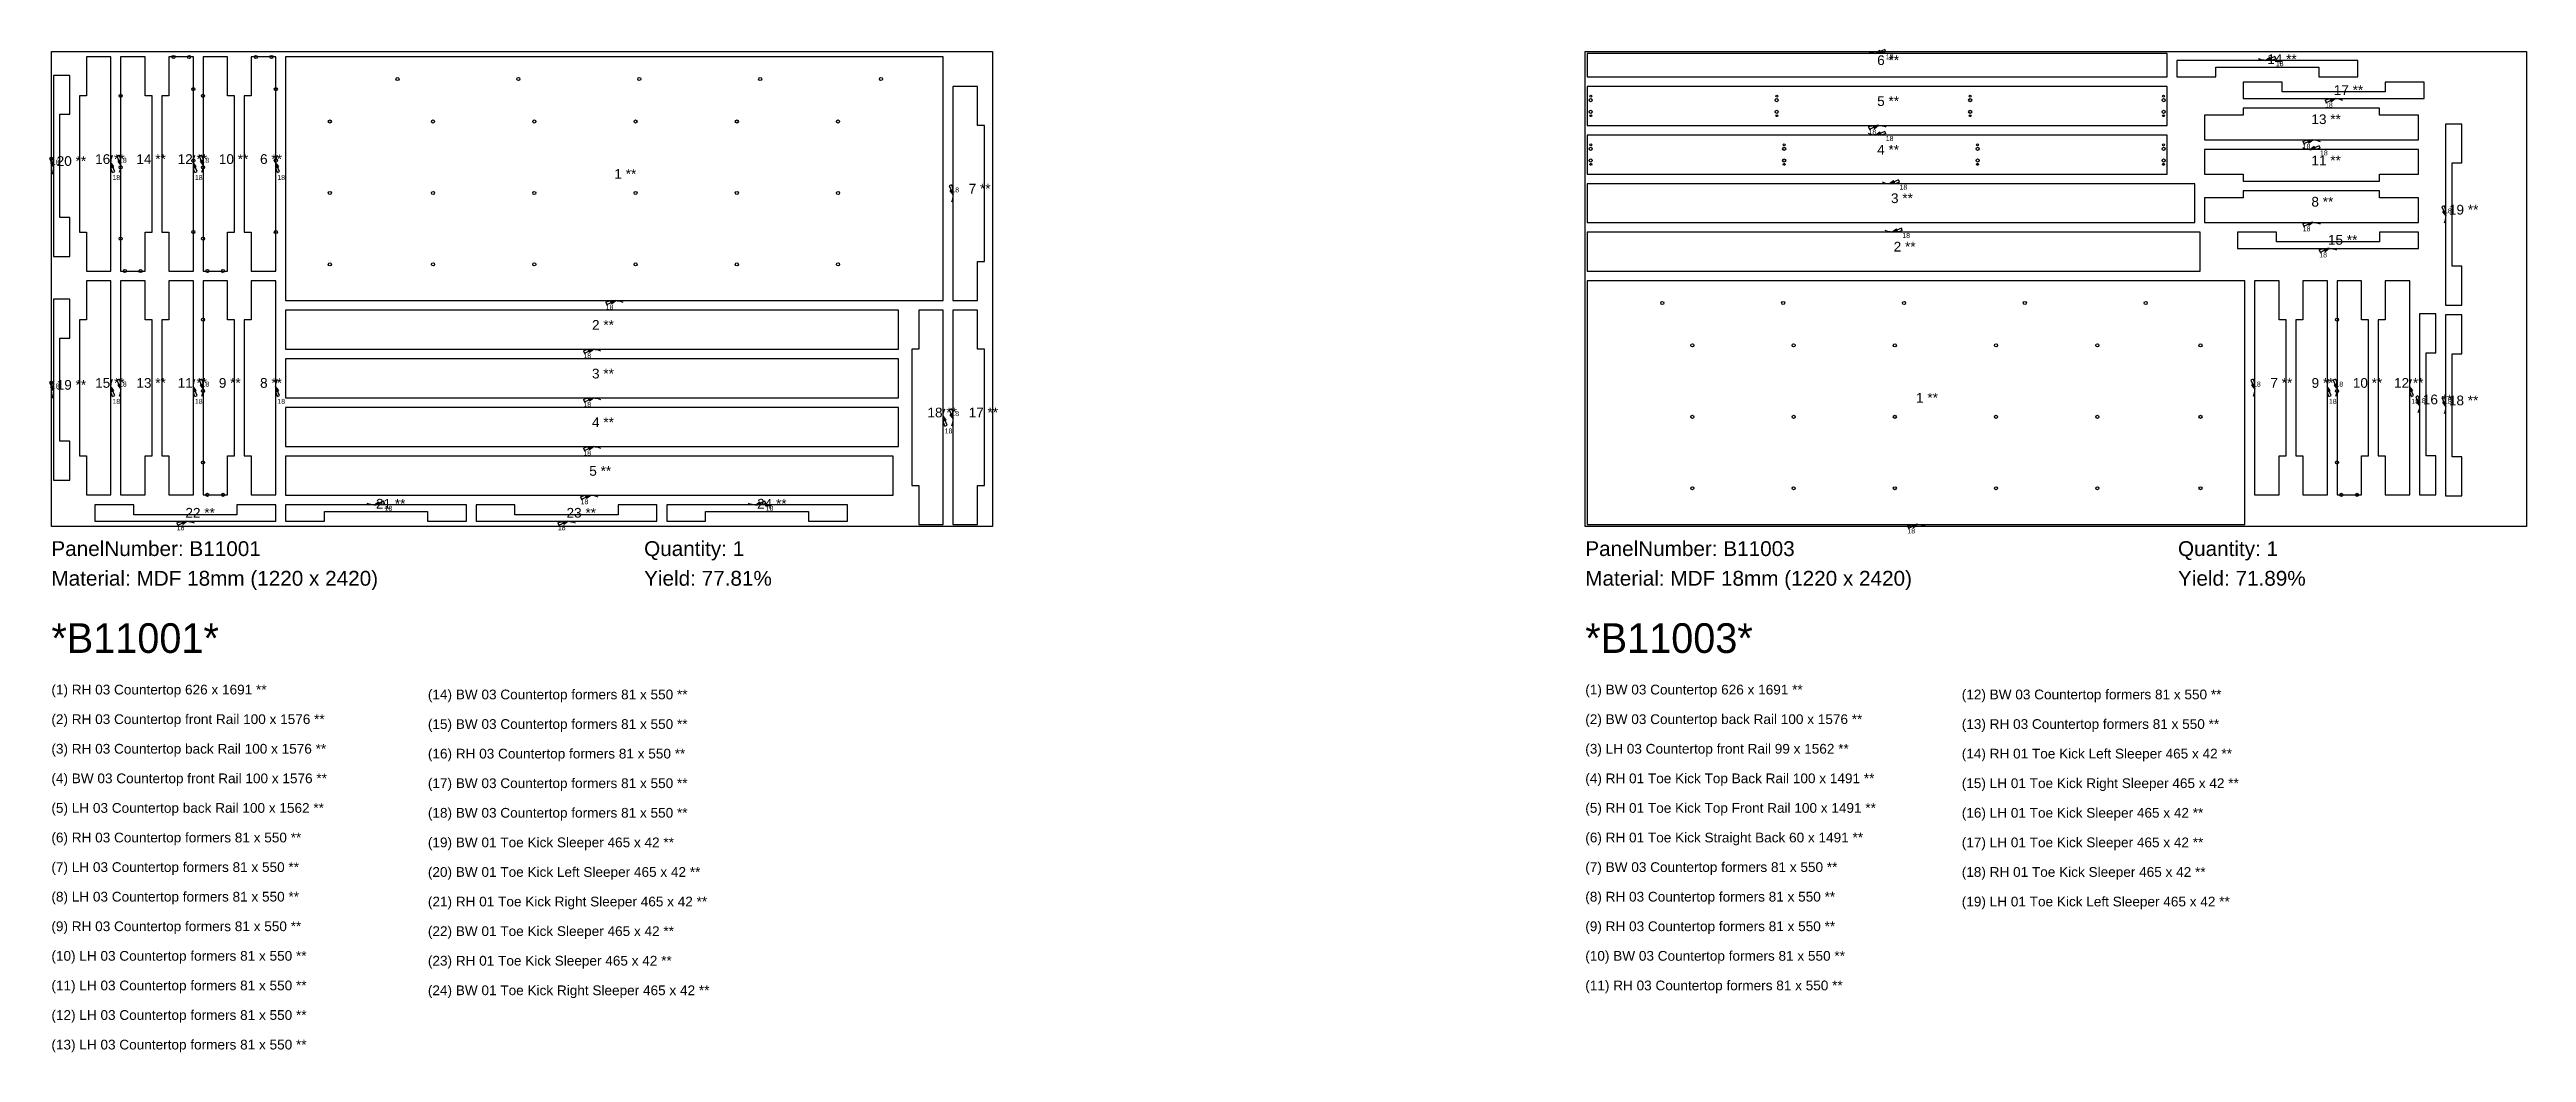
# Model space of a CAD drawing. Header units: inches. Extents: x -5 to 121280, y -1351 to 1225.
# Drawn here: x -5 to 6364, y -1351 to 1225 of the extents above; entities that cross this region are included whole.
import ezdxf

# ---------------------------------------------------------------- set-up
doc = ezdxf.new("R2010")
doc.units = ezdxf.units.IN
doc.header["$MEASUREMENT"] = 0
for name, color, linetype in [('BORDER_Z18P0RT1015', 7, 'Continuous'), ('NESTBORDER_Z18P0', 7, 'Continuous'), ('NESTTEXT', 1, 'Continuous'), ('PLINEDIRECTION', 6, 'Continuous'), ('VBORE_Z12P0', 3, 'Continuous'), ('VBORE_Z18P0', 3, 'Continuous')]:
    doc.layers.add(name, color=color, linetype=linetype)
doc.styles.add('BARCODE', font='3of9.TTF', dxfattribs={"height": 3})
doc.styles.get("Standard").update_dxf_attribs({"font": 'arial.ttf'})

msp = doc.modelspace()

# ---------------------------------------------------------------- texts
at = {"layer": 'NESTTEXT', "color": 1}
for s, height, p in [('6 **', 25, (4694.5, 1185)), ('14 **', 25, (5697.5, 1187.6)), ('5 **', 25, (4694.5, 1080)), ('17 **', 25, (5868.5, 1108.4)), ('13 **', 25, (5811, 1033.5)), ('16 **', 25, (112.5, 931)), ('14 **', 25, (218.5, 931)), ('12 **', 25, (324.5, 931)), ('10 **', 25, (430.5, 931)), ('6 **', 25, (536.5, 931)), ('4 **', 25, (4694.5, 955)), ('20 **', 25, (13.6, 926)), ('1 **', 25, (1447.5, 893)), ('11 **', 25, (5811, 927.5)), ('7 **', 25, (2358.5, 855)), ('3 **', 25, (4730, 830.5)), ('8 **', 25, (5811, 821.5)), ('19 **', 25, (6164.6, 801)), ('2 **', 25, (4737, 706)), ('15 **', 25, (5853.5, 723.4)), ('2 **', 25, (1390, 505)), ('3 **', 25, (1390, 380)), ('19 **', 25, (13.6, 351)), ('15 **', 25, (112.5, 356)), ('13 **', 25, (218.5, 356)), ('11 **', 25, (324.5, 356)), ('9 **', 25, (430.5, 356)), ('8 **', 25, (536.5, 356)), ('1 **', 25, (4794.5, 318)), ('7 **', 25, (5705.5, 356)), ('9 **', 25, (5811.5, 356)), ('10 **', 25, (5917.5, 356)), ('12 **', 25, (6023.5, 356)), ('16 **', 25, (6097.6, 313.5)), ('18 **', 25, (6164.6, 311)), ('4 **', 25, (1390, 255)), ('18 **', 25, (2252.5, 280)), ('17 **', 25, (2358.5, 280)), ('5 **', 25, (1383, 130)), ('21 **', 25, (834.5, 45.6)), ('24 **', 25, (1814.5, 45.6)), ('22 **', 25, (344.5, 22.4)), ('23 **', 25, (1324.5, 22.4)), ('PanelNumber: B11001', 38.1, (0, -76.2)), ('Quantity: 1', 38.1, (1524, -76.2)), ('PanelNumber: B11003', 38.1, (3944, -76.2)), ('Quantity: 1', 38.1, (5468, -76.2)), ('Material: MDF 18mm (1220 x 2420)', 38.1, (0, -152.4)), ('Yield: 77.81%', 38.1, (1524, -152.4)), ('Material: MDF 18mm (1220 x 2420)', 38.1, (3944, -152.4)), ('Yield: 71.89%', 38.1, (5468, -152.4)), ('(1) RH 03 Countertop 626 x 1691 **', 25, (0, -431.8)), ('(14) BW 03 Countertop formers 81 x 550 **', 25, (968, -444.3)), ('(1) BW 03 Countertop 626 x 1691 **', 25, (3944, -431.8)), ('(12) BW 03 Countertop formers 81 x 550 **', 25, (4912, -444.3)), ('(2) RH 03 Countertop front Rail 100 x 1576 **', 25, (0, -507.8)), ('(15) BW 03 Countertop formers 81 x 550 **', 25, (968, -520.3)), ('(2) BW 03 Countertop back Rail 100 x 1576 **', 25, (3944, -507.8)), ('(13) RH 03 Countertop formers 81 x 550 **', 25, (4912, -520.3)), ('(3) RH 03 Countertop back Rail 100 x 1576 **', 25, (0, -583.8)), ('(16) RH 03 Countertop formers 81 x 550 **', 25, (968, -596.3)), ('(3) LH 03 Countertop front Rail 99 x 1562 **', 25, (3944, -583.8)), ('(14) RH 01 Toe Kick Left Sleeper 465 x 42 **', 25, (4912, -596.3)), ('(4) BW 03 Countertop front Rail 100 x 1576 **', 25, (0, -659.8)), ('(4) RH 01 Toe Kick Top Back Rail 100 x 1491 **', 25, (3944, -659.8)), ('(17) BW 03 Countertop formers 81 x 550 **', 25, (968, -672.3)), ('(15) LH 01 Toe Kick Right Sleeper 465 x 42 **', 25, (4912, -672.3)), ('(5) LH 03 Countertop back Rail 100 x 1562 **', 25, (0, -735.8)), ('(18) BW 03 Countertop formers 81 x 550 **', 25, (968, -748.3)), ('(5) RH 01 Toe Kick Top Front Rail 100 x 1491 **', 25, (3944, -735.8)), ('(16) LH 01 Toe Kick Sleeper 465 x 42 **', 25, (4912, -748.3)), ('(6) RH 03 Countertop formers 81 x 550 **', 25, (0, -811.8)), ('(19) BW 01 Toe Kick Sleeper 465 x 42 **', 25, (968, -824.3)), ('(6) RH 01 Toe Kick Straight Back 60 x 1491 **', 25, (3944, -811.8)), ('(17) LH 01 Toe Kick Sleeper 465 x 42 **', 25, (4912, -824.3)), ('(7) LH 03 Countertop formers 81 x 550 **', 25, (0, -887.8)), ('(20) BW 01 Toe Kick Left Sleeper 465 x 42 **', 25, (968, -900.3)), ('(7) BW 03 Countertop formers 81 x 550 **', 25, (3944, -887.8)), ('(18) RH 01 Toe Kick Sleeper 465 x 42 **', 25, (4912, -900.3)), ('(8) LH 03 Countertop formers 81 x 550 **', 25, (0, -963.8)), ('(21) RH 01 Toe Kick Right Sleeper 465 x 42 **', 25, (968, -976.3)), ('(8) RH 03 Countertop formers 81 x 550 **', 25, (3944, -963.8)), ('(19) LH 01 Toe Kick Left Sleeper 465 x 42 **', 25, (4912, -976.3)), ('(9) RH 03 Countertop formers 81 x 550 **', 25, (0, -1039.8)), ('(9) RH 03 Countertop formers 81 x 550 **', 25, (3944, -1039.8)), ('(22) BW 01 Toe Kick Sleeper 465 x 42 **', 25, (968, -1052.3)), ('(10) LH 03 Countertop formers 81 x 550 **', 25, (0, -1115.8)), ('(23) RH 01 Toe Kick Sleeper 465 x 42 **', 25, (968, -1128.3)), ('(10) BW 03 Countertop formers 81 x 550 **', 25, (3944, -1115.8)), ('(11) LH 03 Countertop formers 81 x 550 **', 25, (0, -1191.8)), ('(24) BW 01 Toe Kick Right Sleeper 465 x 42 **', 25, (968, -1204.3)), ('(11) RH 03 Countertop formers 81 x 550 **', 25, (3944, -1191.8)), ('(12) LH 03 Countertop formers 81 x 550 **', 25, (0, -1267.8)), ('(13) LH 03 Countertop formers 81 x 550 **', 25, (0, -1343.8))]:
    msp.add_text(s, height=height, dxfattribs=at).set_placement(p)
at = {"layer": 'NESTTEXT', "color": 1, "style": 'BARCODE'}
for s, p in [('*B11001*', (0, -325.1)), ('*B11003*', (3944, -325.1))]:
    msp.add_text(s, height=76.2, dxfattribs=at).set_placement(p)
at = {"layer": 'PLINEDIRECTION', "color": 6}
for p in [(4716.7, 1200), (5719.7, 1182), (5846.3, 1076), (4672.3, 1007), (4716.7, 990), (5788.8, 970), (5833.2, 953), (1, 929.2), (157, 889.8), (174, 934.2), (369, 889.8), (386, 934.2), (581, 889.8), (2314, 858.2), (4752.2, 865), (5788.8, 758), (6152, 804.2), (4759.2, 741), (5831.3, 691), (1425.3, 557), (1367.8, 432), (1, 354.2), (157, 314.8), (174, 359.2), (369, 314.8), (386, 359.2), (581, 314.8), (1367.8, 307), (5661, 359.2), (5856, 314.8), (5873, 359.2), (6068, 314.8), (6085, 316.7), (6152, 314.2), (2314, 283.2), (1367.8, 182), (2297, 238.8), (1360.8, 57), (322.3, -10), (856.7, 40), (1302.3, -10), (1836.7, 40), (4772.3, -18)]:
    msp.add_text('18', height=12.7, dxfattribs=at).set_placement(p)

# ---------------------------------------------------------------- linework, layer by layer
at = {"layer": 'BORDER_Z18P0RT1015', "color": 2}
for points in [[(4716.7, 1219, -0.103855), (4697.7, 1215), (3949, 1215), (3949, 1155), (5440, 1155), (5440, 1215), (4691.3, 1215, -0.103855), (4672.3, 1219)], [(1, 948.2, -0.103855), (5, 929.2), (5, 693.5), (47, 693.5), (47, 793.5), (22, 793.5), (22, 1058.5), (47, 1058.5), (47, 1158.5), (5, 1158.5), (5, 922.8, -0.103855), (1, 903.8)], [(157, 908.8, -0.103855), (153, 927.8), (153, 1206), (90, 1206), (90, 1106), (72, 1106), (72, 756), (90, 756), (90, 656), (153, 656), (153, 934.2, -0.103855), (157, 953.2)], [(174, 953.2, -0.103855), (178, 934.2), (178, 656), (241, 656), (241, 756), (259, 756), (259, 1106), (241, 1106), (241, 1206), (178, 1206), (178, 927.8, -0.103855), (174, 908.8)], [(369, 908.8, -0.103855), (365, 927.8), (365, 1206), (302, 1206), (302, 1106), (284, 1106), (284, 756), (302, 756), (302, 656), (365, 656), (365, 934.2, -0.103855), (369, 953.2)], [(386, 953.2, -0.103855), (390, 934.2), (390, 656), (453, 656), (453, 756), (471, 756), (471, 1106), (453, 1106), (453, 1206), (390, 1206), (390, 927.8, -0.103855), (386, 908.8)], [(581, 908.8, -0.103855), (577, 927.8), (577, 1206), (514, 1206), (514, 1106), (496, 1106), (496, 756), (514, 756), (514, 656), (577, 656), (577, 934.2, -0.103855), (581, 953.2)], [(1425.3, 576, -0.103855), (1444.3, 580), (2293, 580), (2293, 1206), (602, 1206), (602, 580), (1450.7, 580, -0.103855), (1469.7, 576)], [(5719.7, 1201, -0.103855), (5700.7, 1197), (5465, 1197), (5465, 1155), (5565, 1155), (5565, 1180), (5830, 1180), (5830, 1155), (5930, 1155), (5930, 1197), (5694.3, 1197, -0.103855), (5675.3, 1201)], [(2314, 877.2, -0.103855), (2318, 858.2), (2318, 580), (2381, 580), (2381, 680), (2399, 680), (2399, 1030), (2381, 1030), (2381, 1130), (2318, 1130), (2318, 851.8, -0.103855), (2314, 832.8)], [(4672.3, 1026, -0.103855), (4691.3, 1030), (5440, 1030), (5440, 1130), (3949, 1130), (3949, 1030), (4697.7, 1030, -0.103855), (4716.7, 1026)], [(5846.3, 1095, -0.103855), (5865.3, 1099), (6101, 1099), (6101, 1141), (6001, 1141), (6001, 1116), (5736, 1116), (5736, 1141), (5636, 1141), (5636, 1099), (5871.7, 1099, -0.103855), (5890.7, 1095)], [(5788.8, 989, -0.103855), (5807.8, 993), (6086, 993), (6086, 1056), (5986, 1056), (5986, 1074), (5636, 1074), (5636, 1056), (5536, 1056), (5536, 993), (5814.2, 993, -0.103855), (5833.2, 989)], [(6152, 823.2, -0.103855), (6156, 804.2), (6156, 568.5), (6198, 568.5), (6198, 668.5), (6173, 668.5), (6173, 933.5), (6198, 933.5), (6198, 1033.5), (6156, 1033.5), (6156, 797.8, -0.103855), (6152, 778.8)], [(4716.7, 1009, -0.103855), (4697.7, 1005), (3949, 1005), (3949, 905), (5440, 905), (5440, 1005), (4691.3, 1005, -0.103855), (4672.3, 1009)], [(5833.2, 972, -0.103855), (5814.2, 968), (5536, 968), (5536, 905), (5636, 905), (5636, 887), (5986, 887), (5986, 905), (6086, 905), (6086, 968), (5807.8, 968, -0.103855), (5788.8, 972)], [(4752.2, 884, -0.103855), (4733.2, 880), (3949, 880), (3949, 781), (5511, 781), (5511, 880), (4726.8, 880, -0.103855), (4707.8, 884)], [(5788.8, 777, -0.103855), (5807.8, 781), (6086, 781), (6086, 844), (5986, 844), (5986, 862), (5636, 862), (5636, 844), (5536, 844), (5536, 781), (5814.2, 781, -0.103855), (5833.2, 777)], [(4759.2, 760, -0.103855), (4740.2, 756), (3949, 756), (3949, 656), (5525, 656), (5525, 756), (4733.8, 756, -0.103855), (4714.8, 760)], [(5831.3, 710, -0.103855), (5850.3, 714), (6086, 714), (6086, 756), (5986, 756), (5986, 731), (5721, 731), (5721, 756), (5621, 756), (5621, 714), (5856.7, 714, -0.103855), (5875.7, 710)], [(1, 373.2, -0.103855), (5, 354.2), (5, 118.5), (47, 118.5), (47, 218.5), (22, 218.5), (22, 483.5), (47, 483.5), (47, 583.5), (5, 583.5), (5, 347.8, -0.103855), (1, 328.8)], [(157, 333.8, -0.103855), (153, 352.8), (153, 631), (90, 631), (90, 531), (72, 531), (72, 181), (90, 181), (90, 81), (153, 81), (153, 359.2, -0.103855), (157, 378.2)], [(174, 378.2, -0.103855), (178, 359.2), (178, 81), (241, 81), (241, 181), (259, 181), (259, 531), (241, 531), (241, 631), (178, 631), (178, 352.8, -0.103855), (174, 333.8)], [(369, 333.8, -0.103855), (365, 352.8), (365, 631), (302, 631), (302, 531), (284, 531), (284, 181), (302, 181), (302, 81), (365, 81), (365, 359.2, -0.103855), (369, 378.2)], [(386, 378.2, -0.103855), (390, 359.2), (390, 81), (453, 81), (453, 181), (471, 181), (471, 531), (453, 531), (453, 631), (390, 631), (390, 352.8, -0.103855), (386, 333.8)], [(581, 333.8, -0.103855), (577, 352.8), (577, 631), (514, 631), (514, 531), (496, 531), (496, 181), (514, 181), (514, 81), (577, 81), (577, 359.2, -0.103855), (581, 378.2)], [(4772.3, 1, -0.103855), (4791.3, 5), (5640, 5), (5640, 631), (3949, 631), (3949, 5), (4797.7, 5, -0.103855), (4816.7, 1)], [(5661, 378.2, -0.103855), (5665, 359.2), (5665, 81), (5728, 81), (5728, 181), (5746, 181), (5746, 531), (5728, 531), (5728, 631), (5665, 631), (5665, 352.8, -0.103855), (5661, 333.8)], [(5856, 333.8, -0.103855), (5852, 352.8), (5852, 631), (5789, 631), (5789, 531), (5771, 531), (5771, 181), (5789, 181), (5789, 81), (5852, 81), (5852, 359.2, -0.103855), (5856, 378.2)], [(5873, 378.2, -0.103855), (5877, 359.2), (5877, 81), (5940, 81), (5940, 181), (5958, 181), (5958, 531), (5940, 531), (5940, 631), (5877, 631), (5877, 352.8, -0.103855), (5873, 333.8)], [(6068, 333.8, -0.103855), (6064, 352.8), (6064, 631), (6001, 631), (6001, 531), (5983, 531), (5983, 181), (6001, 181), (6001, 81), (6064, 81), (6064, 359.2, -0.103855), (6068, 378.2)], [(1367.8, 451, -0.103855), (1386.8, 455), (2178, 455), (2178, 555), (602, 555), (602, 455), (1393.2, 455, -0.103855), (1412.2, 451)], [(2297, 257.8, -0.103855), (2293, 276.8), (2293, 555), (2230, 555), (2230, 455), (2212, 455), (2212, 105), (2230, 105), (2230, 5), (2293, 5), (2293, 283.2, -0.103855), (2297, 302.2)], [(2314, 302.2, -0.103855), (2318, 283.2), (2318, 5), (2381, 5), (2381, 105), (2399, 105), (2399, 455), (2381, 455), (2381, 555), (2318, 555), (2318, 276.8, -0.103855), (2314, 257.8)], [(6085, 335.7, -0.103855), (6089, 316.7), (6089, 81), (6131, 81), (6131, 181), (6106, 181), (6106, 446), (6131, 446), (6131, 546), (6089, 546), (6089, 310.3, -0.103855), (6085, 291.3)], [(6152, 333.2, -0.103855), (6156, 314.2), (6156, 78.5), (6198, 78.5), (6198, 178.5), (6173, 178.5), (6173, 443.5), (6198, 443.5), (6198, 543.5), (6156, 543.5), (6156, 307.8, -0.103855), (6152, 288.8)], [(1367.8, 326, -0.103855), (1386.8, 330), (2178, 330), (2178, 430), (602, 430), (602, 330), (1393.2, 330, -0.103855), (1412.2, 326)], [(1367.8, 201, -0.103855), (1386.8, 205), (2178, 205), (2178, 305), (602, 305), (602, 205), (1393.2, 205, -0.103855), (1412.2, 201)], [(1360.8, 76, -0.103855), (1379.8, 80), (2164, 80), (2164, 180), (602, 180), (602, 80), (1386.2, 80, -0.103855), (1405.2, 76)], [(322.3, 9, -0.103855), (341.3, 13), (577, 13), (577, 55), (477, 55), (477, 30), (212, 30), (212, 55), (112, 55), (112, 13), (347.7, 13, -0.103855), (366.7, 9)], [(856.7, 59, -0.103855), (837.7, 55), (602, 55), (602, 13), (702, 13), (702, 38), (967, 38), (967, 13), (1067, 13), (1067, 55), (831.3, 55, -0.103855), (812.3, 59)], [(1302.3, 9, -0.103855), (1321.3, 13), (1557, 13), (1557, 55), (1457, 55), (1457, 30), (1192, 30), (1192, 55), (1092, 55), (1092, 13), (1327.7, 13, -0.103855), (1346.7, 9)], [(1836.7, 59, -0.103855), (1817.7, 55), (1582, 55), (1582, 13), (1682, 13), (1682, 38), (1947, 38), (1947, 13), (2047, 13), (2047, 55), (1811.3, 55, -0.103855), (1792.3, 59)]]:
    msp.add_lwpolyline(points, format="xyb", dxfattribs=at)
at = {"layer": 'NESTBORDER_Z18P0', "color": 2}
for points in [[(0, 0), (0, 1220), (2420, 1220), (2420, 0)], [(3944, 0), (3944, 1220), (6364, 1220), (6364, 0)]]:
    msp.add_lwpolyline(points, close=True, dxfattribs=at)
at = {"layer": 'PLINEDIRECTION', "color": 6}
for points in [[(4716.7, 1219), (4714.2, 1224.8), (4690.9, 1214.6), (4703.8, 1216.8), (4701.3, 1222.6), (4690.9, 1214.6), (4703.2, 1218.3), (4701.9, 1221.2), (4690.9, 1214.6)], [(5719.7, 1201), (5717.2, 1206.8), (5693.9, 1196.6), (5706.8, 1198.8), (5704.3, 1204.6), (5693.9, 1196.6), (5706.2, 1200.3), (5704.9, 1203.2), (5693.9, 1196.6)], [(5846.3, 1095), (5848.8, 1089.2), (5872.1, 1099.4), (5859.2, 1097.2), (5861.7, 1091.4), (5872.1, 1099.4), (5859.8, 1095.8), (5861.1, 1092.8), (5872.1, 1099.4)], [(4672.3, 1026), (4674.8, 1020.2), (4698.1, 1030.4), (4685.2, 1028.2), (4687.7, 1022.4), (4698.1, 1030.4), (4685.8, 1026.7), (4687.1, 1023.8), (4698.1, 1030.4)], [(4716.7, 1009), (4714.2, 1014.8), (4690.9, 1004.6), (4703.8, 1006.8), (4701.3, 1012.6), (4690.9, 1004.6), (4703.2, 1008.3), (4701.9, 1011.2), (4690.9, 1004.6)], [(5788.8, 989), (5791.3, 983.2), (5814.6, 993.4), (5801.7, 991.2), (5804.2, 985.4), (5814.6, 993.4), (5802.3, 989.7), (5803.6, 986.8), (5814.6, 993.4)], [(5833.2, 972), (5830.7, 977.8), (5807.4, 967.6), (5820.3, 969.8), (5817.8, 975.6), (5807.4, 967.6), (5819.7, 971.3), (5818.4, 974.2), (5807.4, 967.6)], [(1, 948.2), (-4.8, 945.7), (5.4, 922.4), (3.2, 935.3), (-2.6, 932.8), (5.4, 922.4), (1.7, 934.7), (-1.2, 933.4), (5.4, 922.4)], [(157, 908.8), (162.8, 911.3), (152.6, 934.6), (154.8, 921.7), (160.6, 924.2), (152.6, 934.6), (156.3, 922.3), (159.2, 923.6), (152.6, 934.6)], [(174, 953.2), (168.2, 950.7), (178.4, 927.4), (176.2, 940.3), (170.4, 937.8), (178.4, 927.4), (174.8, 939.7), (171.8, 938.4), (178.4, 927.4)], [(369, 908.8), (374.8, 911.3), (364.6, 934.6), (366.8, 921.7), (372.6, 924.2), (364.6, 934.6), (368.3, 922.3), (371.2, 923.6), (364.6, 934.6)], [(386, 953.2), (380.2, 950.7), (390.4, 927.4), (388.2, 940.3), (382.4, 937.8), (390.4, 927.4), (386.8, 939.7), (383.8, 938.4), (390.4, 927.4)], [(581, 908.8), (586.8, 911.3), (576.6, 934.6), (578.8, 921.7), (584.6, 924.2), (576.6, 934.6), (580.3, 922.3), (583.2, 923.6), (576.6, 934.6)], [(2314, 877.2), (2308.2, 874.7), (2318.4, 851.4), (2316.2, 864.3), (2310.4, 861.8), (2318.4, 851.4), (2314.8, 863.7), (2311.8, 862.4), (2318.4, 851.4)], [(4752.2, 884), (4749.7, 889.8), (4726.4, 879.6), (4739.3, 881.8), (4736.8, 887.6), (4726.4, 879.6), (4738.7, 883.3), (4737.4, 886.2), (4726.4, 879.6)], [(4759.2, 760), (4756.7, 765.8), (4733.4, 755.6), (4746.3, 757.8), (4743.8, 763.6), (4733.4, 755.6), (4745.7, 759.3), (4744.4, 762.2), (4733.4, 755.6)], [(5788.8, 777), (5791.3, 771.2), (5814.6, 781.4), (5801.7, 779.2), (5804.2, 773.4), (5814.6, 781.4), (5802.3, 777.7), (5803.6, 774.8), (5814.6, 781.4)], [(6152, 823.2), (6146.2, 820.7), (6156.4, 797.4), (6154.2, 810.3), (6148.4, 807.8), (6156.4, 797.4), (6152.7, 809.7), (6149.8, 808.4), (6156.4, 797.4)], [(5831.3, 710), (5833.8, 704.2), (5857.1, 714.4), (5844.2, 712.2), (5846.7, 706.4), (5857.1, 714.4), (5844.8, 710.7), (5846.1, 707.8), (5857.1, 714.4)], [(1425.3, 576), (1427.8, 570.2), (1451.1, 580.4), (1438.2, 578.2), (1440.7, 572.4), (1451.1, 580.4), (1438.8, 576.7), (1440.1, 573.8), (1451.1, 580.4)], [(1367.8, 451), (1370.3, 445.2), (1393.6, 455.4), (1380.7, 453.2), (1383.2, 447.4), (1393.6, 455.4), (1381.3, 451.7), (1382.6, 448.8), (1393.6, 455.4)], [(1, 373.2), (-4.8, 370.7), (5.4, 347.4), (3.2, 360.3), (-2.6, 357.8), (5.4, 347.4), (1.7, 359.7), (-1.2, 358.4), (5.4, 347.4)], [(157, 333.8), (162.8, 336.3), (152.6, 359.6), (154.8, 346.7), (160.6, 349.2), (152.6, 359.6), (156.3, 347.3), (159.2, 348.6), (152.6, 359.6)], [(174, 378.2), (168.2, 375.7), (178.4, 352.4), (176.2, 365.3), (170.4, 362.8), (178.4, 352.4), (174.8, 364.7), (171.8, 363.4), (178.4, 352.4)], [(369, 333.8), (374.8, 336.3), (364.6, 359.6), (366.8, 346.7), (372.6, 349.2), (364.6, 359.6), (368.3, 347.3), (371.2, 348.6), (364.6, 359.6)], [(386, 378.2), (380.2, 375.7), (390.4, 352.4), (388.2, 365.3), (382.4, 362.8), (390.4, 352.4), (386.8, 364.7), (383.8, 363.4), (390.4, 352.4)], [(581, 333.8), (586.8, 336.3), (576.6, 359.6), (578.8, 346.7), (584.6, 349.2), (576.6, 359.6), (580.3, 347.3), (583.2, 348.6), (576.6, 359.6)], [(1367.8, 326), (1370.3, 320.2), (1393.6, 330.4), (1380.7, 328.2), (1383.2, 322.4), (1393.6, 330.4), (1381.3, 326.7), (1382.6, 323.8), (1393.6, 330.4)], [(5661, 378.2), (5655.2, 375.7), (5665.4, 352.4), (5663.2, 365.3), (5657.4, 362.8), (5665.4, 352.4), (5661.7, 364.7), (5658.8, 363.4), (5665.4, 352.4)], [(5856, 333.8), (5861.8, 336.3), (5851.6, 359.6), (5853.8, 346.7), (5859.6, 349.2), (5851.6, 359.6), (5855.3, 347.3), (5858.2, 348.6), (5851.6, 359.6)], [(5873, 378.2), (5867.2, 375.7), (5877.4, 352.4), (5875.2, 365.3), (5869.4, 362.8), (5877.4, 352.4), (5873.7, 364.7), (5870.8, 363.4), (5877.4, 352.4)], [(6068, 333.8), (6073.8, 336.3), (6063.6, 359.6), (6065.8, 346.7), (6071.6, 349.2), (6063.6, 359.6), (6067.3, 347.3), (6070.2, 348.6), (6063.6, 359.6)], [(6085, 335.7), (6079.2, 333.2), (6089.4, 309.9), (6087.2, 322.8), (6081.4, 320.3), (6089.4, 309.9), (6085.7, 322.2), (6082.8, 320.9), (6089.4, 309.9)], [(6152, 333.2), (6146.2, 330.7), (6156.4, 307.4), (6154.2, 320.3), (6148.4, 317.8), (6156.4, 307.4), (6152.7, 319.7), (6149.8, 318.4), (6156.4, 307.4)], [(2297, 257.8), (2302.8, 260.3), (2292.6, 283.6), (2294.8, 270.7), (2300.6, 273.2), (2292.6, 283.6), (2296.3, 271.3), (2299.2, 272.6), (2292.6, 283.6)], [(2314, 302.2), (2308.2, 299.7), (2318.4, 276.4), (2316.2, 289.3), (2310.4, 286.8), (2318.4, 276.4), (2314.8, 288.7), (2311.8, 287.4), (2318.4, 276.4)], [(1367.8, 201), (1370.3, 195.2), (1393.6, 205.4), (1380.7, 203.2), (1383.2, 197.4), (1393.6, 205.4), (1381.3, 201.7), (1382.6, 198.8), (1393.6, 205.4)], [(856.7, 59), (854.2, 64.8), (830.9, 54.6), (843.8, 56.8), (841.3, 62.6), (830.9, 54.6), (843.2, 58.3), (841.9, 61.2), (830.9, 54.6)], [(1360.8, 76), (1363.3, 70.2), (1386.6, 80.4), (1373.7, 78.2), (1376.2, 72.4), (1386.6, 80.4), (1374.3, 76.7), (1375.6, 73.8), (1386.6, 80.4)], [(1836.7, 59), (1834.2, 64.8), (1810.9, 54.6), (1823.8, 56.8), (1821.3, 62.6), (1810.9, 54.6), (1823.2, 58.3), (1821.9, 61.2), (1810.9, 54.6)], [(322.3, 9), (324.8, 3.2), (348.1, 13.4), (335.2, 11.2), (337.7, 5.4), (348.1, 13.4), (335.8, 9.7), (337.1, 6.8), (348.1, 13.4)], [(1302.3, 9), (1304.8, 3.2), (1328.1, 13.4), (1315.2, 11.2), (1317.7, 5.4), (1328.1, 13.4), (1315.8, 9.8), (1317.1, 6.8), (1328.1, 13.4)], [(4772.3, 1), (4774.8, -4.8), (4798.1, 5.4), (4785.2, 3.2), (4787.7, -2.6), (4798.1, 5.4), (4785.8, 1.7), (4787.1, -1.2), (4798.1, 5.4)]]:
    msp.add_lwpolyline(points, dxfattribs=at)
at = {"layer": 'VBORE_Z12P0', "color": 3}
for centre in [(314, 1206), (354, 1206), (526, 1206), (566, 1206), (890, 1149), (1200.8, 1149), (1511.5, 1149), (1822.3, 1149), (2133, 1149), (178, 1106), (365, 1123), (390, 1106), (577, 1123), (3958, 1095), (4436.3, 1095), (4933.7, 1095), (5431, 1095), (716, 1040), (981.4, 1040), (981.4, 1040), (1241.7, 1040), (1502, 1040), (1762.3, 1040), (2022.7, 1040), (3958, 1065), (4436.3, 1065), (4933.7, 1065), (5431, 1065), (3958, 970), (4455.3, 970), (4952.7, 970), (5431, 970), (178, 922.5), (365, 939.5), (390, 922.5), (577, 939.5), (3958, 940), (4455.3, 940), (4952.7, 940), (5431, 940), (716, 856.5), (981.4, 856.5), (981.4, 856.5), (1241.7, 856.5), (1502, 856.5), (1762.3, 856.5), (2022.7, 856.5), (178, 739), (365, 756), (390, 739), (577, 756), (189, 656), (229, 656), (401, 656), (441, 656), (716, 673), (981.4, 673), (981.4, 673), (1241.7, 673), (1502, 673), (1762.3, 673), (2022.7, 673), (4142, 574), (4452.8, 574), (4763.5, 574), (5074.2, 574), (5385, 574), (390, 531), (5877, 531), (4219.4, 465), (4219.4, 465), (4479.7, 465), (4740, 465), (5000.3, 465), (5260.7, 465), (5526, 465), (390, 347.5), (5877, 347.5), (4219.4, 281.5), (4219.4, 281.5), (4479.7, 281.5), (4740, 281.5), (5000.3, 281.5), (5260.7, 281.5), (5526, 281.5), (390, 164), (5877, 164), (401, 81), (441, 81), (4219.4, 98), (4219.4, 98), (4479.7, 98), (4740, 98), (5000.3, 98), (5260.7, 98), (5526, 98), (5888, 81), (5928, 81)]:
    msp.add_circle(centre, 4, dxfattribs=at)
at = {"layer": 'VBORE_Z18P0', "color": 3}
for centre in [(3958, 1105), (4436.3, 1105), (4933.7, 1105), (5431, 1105), (3958, 1055), (4436.3, 1055), (4933.7, 1055), (5431, 1055), (3958, 980), (4455.3, 980), (4952.7, 980), (5431, 980), (3958, 930), (4455.3, 930), (4952.7, 930), (5431, 930)]:
    msp.add_circle(centre, 2.5, dxfattribs=at)

msp.set_redraw_order([(e.dxf.handle, doc.entitydb.next_handle()) for e in msp.query("TEXT MTEXT ATTDEF DIMENSION ARC_DIMENSION")])  # texts and dimensions are drawn at this point

doc.saveas('drawing.dxf')
